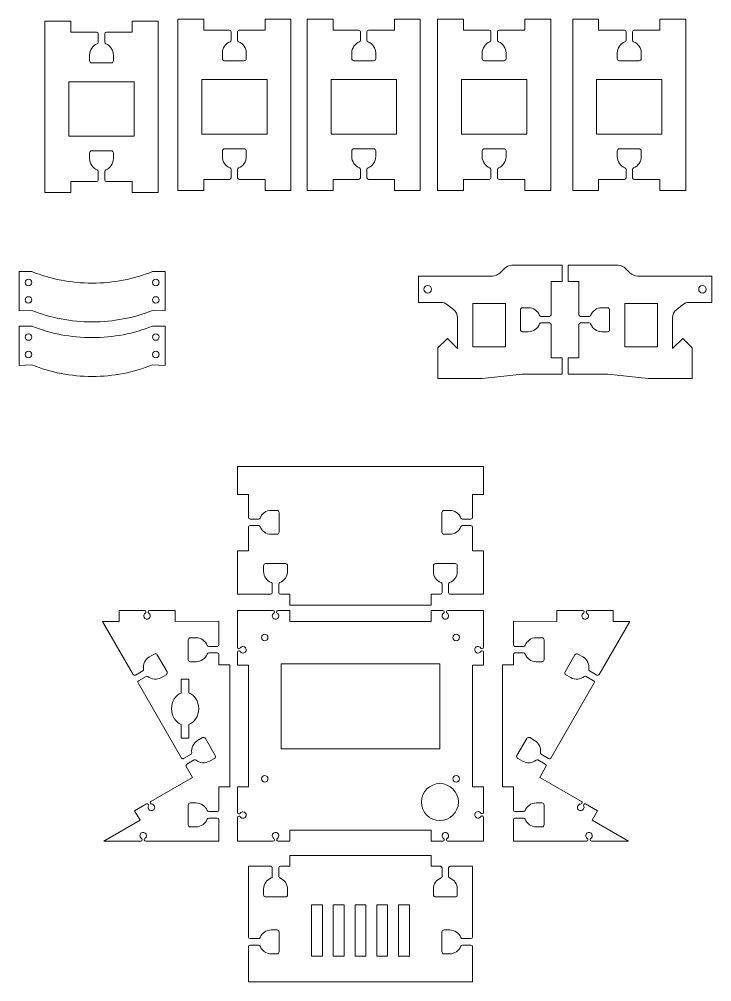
# Model space of a CAD drawing. Header units: inches. Extents: x 141 to 459, y -521 to -79.
import ezdxf

# ---------------------------------------------------------------- set-up
doc = ezdxf.new("R2010")
doc.units = ezdxf.units.IN
doc.header["$MEASUREMENT"] = 0
doc.layers.add('Layer 1', color=7, linetype='Continuous')

# ---------------------------------------------------------------- blocks, each defined once
blk = doc.blocks.new('block 4')
at = {"layer": 'Layer 1', "color": 177, "lineweight": 9, "true_color": 0x2e3092}
blk.add_lwpolyline([(334.24, -375.12), (261.24, -375.12), (261.24, -414.12), (334.24, -414.12), (334.24, -375.12)], dxfattribs=at)
at = {"layer": 'Layer 1', "color": 240, "lineweight": 9, "true_color": 0xed1c24}
for points in [[(354.24, -442.04), (354.24, -431.61)], [(330.24, -451.61), (265.24, -451.61)]]:
    blk.add_lwpolyline(points, dxfattribs=at)
for points, knots in [([(241.24, -456.61), (241.24, -456.61), (241.24, -445.73), (241.24, -445.73), (241.24, -445.36), (241.54, -445.07), (241.9, -445.08), (241.9, -445.08), (241.94, -445.08), (241.94, -445.08), (242.16, -445.09), (242.36, -445.22), (242.48, -445.41), (242.81, -445.92), (243.45, -446.22), (244.13, -446.04), (244.66, -445.91), (245.07, -445.48), (245.2, -444.95), (245.43, -443.97), (244.69, -443.09), (243.74, -443.09), (243.21, -443.09), (242.75, -443.36), (242.48, -443.77), (242.36, -443.96), (242.16, -444.09), (241.93, -444.09), (241.93, -444.09), (241.88, -444.09), (241.88, -444.09), (241.53, -444.09), (241.24, -443.8), (241.24, -443.45), (241.24, -443.45), (241.24, -431.61), (241.24, -431.61), (241.24, -431.61), (246.24, -431.61), (246.24, -431.61), (246.24, -431.61), (246.24, -375.66), (246.24, -375.66), (246.24, -375.66), (241.24, -375.66), (241.24, -375.66), (241.24, -375.66), (241.24, -369.78), (241.24, -369.78), (241.24, -369.42), (241.54, -369.12), (241.9, -369.13), (241.9, -369.13), (241.94, -369.13), (241.94, -369.13), (242.16, -369.14), (242.36, -369.27), (242.48, -369.46), (242.81, -369.97), (243.45, -370.27), (244.13, -370.09), (244.66, -369.96), (245.07, -369.53), (245.2, -369.01), (245.43, -368.02), (244.69, -367.14), (243.74, -367.14), (243.21, -367.14), (242.75, -367.41), (242.48, -367.82), (242.36, -368.02), (242.16, -368.15), (241.93, -368.15), (241.93, -368.15), (241.88, -368.15), (241.88, -368.15), (241.53, -368.14), (241.24, -367.86), (241.24, -367.5), (241.24, -367.5), (241.24, -350.61), (241.24, -350.61), (241.24, -350.61), (257.61, -350.61), (257.61, -350.61), (257.97, -350.61), (258.26, -350.91), (258.25, -351.27), (258.25, -351.27), (258.25, -351.3), (258.25, -351.3), (258.24, -351.53), (258.11, -351.72), (257.92, -351.85), (257.41, -352.18), (257.12, -352.82), (257.29, -353.5), (257.42, -354.02), (257.85, -354.44), (258.38, -354.56), (259.36, -354.8), (260.24, -354.05), (260.24, -353.11), (260.24, -352.58), (259.97, -352.12), (259.56, -351.85), (259.37, -351.72), (259.24, -351.52), (259.24, -351.29), (259.24, -351.29), (259.24, -351.25), (259.24, -351.25), (259.24, -350.89), (259.53, -350.61), (259.88, -350.61), (259.88, -350.61), (265.24, -350.61), (265.24, -350.61), (265.24, -350.61), (265.24, -355.61), (265.24, -355.61), (265.24, -355.61), (330.24, -355.61), (330.24, -355.61), (330.24, -355.61), (330.24, -350.61), (330.24, -350.61), (330.24, -350.61), (335.61, -350.61), (335.61, -350.61), (335.97, -350.61), (336.26, -350.91), (336.25, -351.27), (336.25, -351.27), (336.25, -351.3), (336.25, -351.3), (336.24, -351.53), (336.11, -351.72), (335.92, -351.85), (335.41, -352.18), (335.12, -352.82), (335.29, -353.5), (335.42, -354.02), (335.85, -354.44), (336.38, -354.56), (337.36, -354.8), (338.24, -354.05), (338.24, -353.11), (338.24, -352.58), (337.97, -352.12), (337.56, -351.85), (337.37, -351.72), (337.24, -351.52), (337.24, -351.29), (337.24, -351.29), (337.24, -351.25), (337.24, -351.25), (337.24, -350.89), (337.53, -350.61), (337.88, -350.61), (337.88, -350.61), (354.24, -350.61), (354.24, -350.61), (354.24, -350.61), (354.24, -367.51), (354.24, -367.51), (354.24, -367.87), (353.94, -368.16), (353.58, -368.15), (353.58, -368.15), (353.54, -368.15), (353.54, -368.15), (353.32, -368.15), (353.12, -368.02), (353, -367.83), (352.67, -367.32), (352.03, -367.02), (351.35, -367.19), (350.82, -367.33), (350.41, -367.76), (350.28, -368.28), (350.05, -369.27), (350.79, -370.14), (351.74, -370.14), (352.27, -370.14), (352.73, -369.87), (353, -369.47), (353.12, -369.27), (353.32, -369.14), (353.55, -369.14), (353.55, -369.14), (353.6, -369.14), (353.6, -369.14), (353.95, -369.14), (354.24, -369.43), (354.24, -369.79), (354.24, -369.79), (354.24, -375.66), (354.24, -375.66), (354.24, -375.66), (349.24, -375.66), (349.24, -375.66), (349.24, -375.66), (349.24, -431.61), (349.24, -431.61), (349.24, -431.61), (354.24, -431.61), (354.24, -431.61)], [0, 0, 0, 0, 1, 1, 1, 2, 2, 2, 3, 3, 3, 4, 4, 4, 5, 5, 5, 6, 6, 6, 7, 7, 7, 8, 8, 8, 9, 9, 9, 10, 10, 10, 11, 11, 11, 12, 12, 12, 13, 13, 13, 14, 14, 14, 15, 15, 15, 16, 16, 16, 17, 17, 17, 18, 18, 18, 19, 19, 19, 20, 20, 20, 21, 21, 21, 22, 22, 22, 23, 23, 23, 24, 24, 24, 25, 25, 25, 26, 26, 26, 27, 27, 27, 28, 28, 28, 29, 29, 29, 30, 30, 30, 31, 31, 31, 32, 32, 32, 33, 33, 33, 34, 34, 34, 35, 35, 35, 36, 36, 36, 37, 37, 37, 38, 38, 38, 39, 39, 39, 40, 40, 40, 41, 41, 41, 42, 42, 42, 43, 43, 43, 44, 44, 44, 45, 45, 45, 46, 46, 46, 47, 47, 47, 48, 48, 48, 49, 49, 49, 50, 50, 50, 51, 51, 51, 52, 52, 52, 53, 53, 53, 54, 54, 54, 55, 55, 55, 56, 56, 56, 57, 57, 57, 58, 58, 58, 59, 59, 59, 60, 60, 60, 61, 61, 61, 62, 62, 62, 63, 63, 63, 64, 64, 64, 65, 65, 65, 66, 66, 66, 67, 67, 67, 68, 68, 68, 69, 69, 69, 69]), ([(330.24, -451.61), (330.24, -451.61), (330.24, -456.61), (330.24, -456.61), (330.24, -456.61), (335.6, -456.61), (335.6, -456.61), (335.95, -456.61), (336.24, -456.32), (336.24, -455.96), (336.24, -455.96), (336.24, -455.92), (336.24, -455.92), (336.24, -455.69), (336.11, -455.49), (335.92, -455.36), (335.51, -455.09), (335.24, -454.63), (335.24, -454.11), (335.24, -453.16), (336.12, -452.42), (337.1, -452.65), (337.63, -452.77), (338.06, -453.19), (338.19, -453.71), (338.36, -454.4), (338.07, -455.03), (337.55, -455.37), (337.37, -455.49), (337.23, -455.68), (337.23, -455.91), (337.23, -455.91), (337.23, -455.94), (337.23, -455.94), (337.22, -456.31), (337.51, -456.61), (337.87, -456.61), (337.87, -456.61), (344.23, -456.61), (344.23, -456.61), (344.23, -456.61), (354.24, -456.61), (354.24, -456.61), (354.24, -456.61), (354.24, -445.65), (354.24, -445.65), (354.24, -445.3), (353.95, -445.01), (353.6, -445.01), (353.6, -445.01), (353.55, -445.01), (353.55, -445.01), (353.32, -445.01), (353.12, -445.14), (353, -445.33), (352.73, -445.74), (352.27, -446.01), (351.74, -446.01), (350.79, -446.01), (350.05, -445.13), (350.28, -444.15), (350.41, -443.62), (350.82, -443.19), (351.35, -443.06), (352.03, -442.88), (352.67, -443.18), (353, -443.69), (353.12, -443.88), (353.32, -444.01), (353.54, -444.02), (353.54, -444.02), (353.58, -444.02), (353.58, -444.02), (353.94, -444.03), (354.24, -443.74), (354.24, -443.37), (354.24, -443.37), (354.24, -442.04), (354.24, -442.04)], [0, 0, 0, 0, 1, 1, 1, 2, 2, 2, 3, 3, 3, 4, 4, 4, 5, 5, 5, 6, 6, 6, 7, 7, 7, 8, 8, 8, 9, 9, 9, 10, 10, 10, 11, 11, 11, 12, 12, 12, 13, 13, 13, 14, 14, 14, 15, 15, 15, 16, 16, 16, 17, 17, 17, 18, 18, 18, 19, 19, 19, 20, 20, 20, 21, 21, 21, 22, 22, 22, 23, 23, 23, 24, 24, 24, 25, 25, 25, 26, 26, 26, 26]), ([(265.24, -451.61), (265.24, -451.61), (265.24, -456.61), (265.24, -456.61), (265.24, -456.61), (259.87, -456.61), (259.87, -456.61), (259.51, -456.61), (259.22, -456.31), (259.23, -455.94), (259.23, -455.94), (259.23, -455.91), (259.23, -455.91), (259.24, -455.68), (259.37, -455.49), (259.56, -455.37), (260.07, -455.03), (260.36, -454.4), (260.19, -453.71), (260.06, -453.19), (259.63, -452.77), (259.1, -452.65), (258.12, -452.42), (257.24, -453.16), (257.24, -454.11), (257.24, -454.63), (257.51, -455.09), (257.92, -455.36), (258.11, -455.49), (258.24, -455.69), (258.24, -455.92), (258.24, -455.92), (258.24, -455.96), (258.24, -455.96), (258.24, -456.32), (257.95, -456.61), (257.6, -456.61), (257.6, -456.61), (241.24, -456.61), (241.24, -456.61)], [0, 0, 0, 0, 1, 1, 1, 2, 2, 2, 3, 3, 3, 4, 4, 4, 5, 5, 5, 6, 6, 6, 7, 7, 7, 8, 8, 8, 9, 9, 9, 10, 10, 10, 11, 11, 11, 12, 12, 12, 13, 13, 13, 13])]:
    blk.add_open_spline(points, degree=3, knots=knots, dxfattribs=at)
at = {"layer": 'Layer 1', "color": 177, "lineweight": 9, "true_color": 0x2e3092}
for points in [[(255.24, -362.98), (255.24, -363.81), (254.57, -364.48), (253.74, -364.48), (252.91, -364.48), (252.24, -363.81), (252.24, -362.98), (252.24, -362.15), (252.91, -361.48), (253.74, -361.48), (254.57, -361.48), (255.24, -362.15), (255.24, -362.98)], [(343.24, -362.98), (343.24, -363.81), (342.57, -364.48), (341.74, -364.48), (340.91, -364.48), (340.24, -363.81), (340.24, -362.98), (340.24, -362.15), (340.91, -361.48), (341.74, -361.48), (342.57, -361.48), (343.24, -362.15), (343.24, -362.98)], [(255.24, -427.98), (255.24, -428.81), (254.57, -429.48), (253.74, -429.48), (252.91, -429.48), (252.24, -428.81), (252.24, -427.98), (252.24, -427.15), (252.91, -426.48), (253.74, -426.48), (254.57, -426.48), (255.24, -427.15), (255.24, -427.98)], [(343.24, -427.98), (343.24, -428.81), (342.57, -429.48), (341.74, -429.48), (340.91, -429.48), (340.24, -428.81), (340.24, -427.98), (340.24, -427.15), (340.91, -426.48), (341.74, -426.48), (342.57, -426.48), (343.24, -427.15), (343.24, -427.98)], [(342.74, -438.62), (342.74, -443.32), (338.93, -447.12), (334.24, -447.12), (329.55, -447.12), (325.74, -443.32), (325.74, -438.62), (325.74, -433.93), (329.55, -430.12), (334.24, -430.12), (338.93, -430.12), (342.74, -433.93), (342.74, -438.62)]]:
    blk.add_open_spline(points, degree=3, knots=[0, 0, 0, 0, 1, 1, 1, 2, 2, 2, 3, 3, 3, 4, 4, 4, 4], dxfattribs=at)
blk = doc.blocks.new('block 5')
at = {"layer": 'Layer 1', "color": 240, "lineweight": 9, "true_color": 0xed1c24}
for points in [[(354.24, -284.48), (241.24, -284.48)], [(265.24, -343.11), (265.24, -348.11), (330.24, -348.11), (330.24, -343.11)]]:
    blk.add_lwpolyline(points, dxfattribs=at)
for points, knots in [([(265.24, -343.11), (265.24, -343.11), (260.99, -343.11), (260.99, -343.11), (260.58, -343.11), (260.24, -342.77), (260.24, -342.36), (260.24, -342.36), (260.24, -338.43), (260.24, -338.43), (260.24, -338.12), (260.43, -337.85), (260.72, -337.74), (262.77, -336.94), (264.24, -334.94), (264.24, -332.61), (264.24, -332.61), (264.24, -330.01), (264.24, -330.01), (264.24, -329.45), (263.79, -329.01), (263.24, -329.01), (263.24, -329.01), (254.24, -329.01), (254.24, -329.01), (253.69, -329.01), (253.24, -329.45), (253.24, -330.01), (253.24, -330.01), (253.24, -332.61), (253.24, -332.61), (253.24, -334.94), (254.71, -336.94), (256.76, -337.74), (257.05, -337.85), (257.24, -338.12), (257.24, -338.43), (257.24, -338.43), (257.24, -342.36), (257.24, -342.36), (257.24, -342.77), (256.9, -343.11), (256.49, -343.11), (256.49, -343.11), (241.24, -343.03), (241.24, -343.03), (241.24, -343.03), (241.24, -323.11), (241.24, -323.11), (241.24, -323.11), (246.24, -323.11), (246.24, -323.11), (246.24, -323.11), (246.24, -316.58), (246.24, -316.58), (246.24, -316.58), (246.24, -312.33), (246.24, -312.33), (246.24, -311.92), (246.58, -311.58), (246.99, -311.58), (246.99, -311.58), (250.91, -311.58), (250.91, -311.58), (251.22, -311.58), (251.5, -311.77), (251.61, -312.06), (252.41, -314.11), (254.41, -315.58), (256.74, -315.58), (256.74, -315.58), (259.34, -315.58), (259.34, -315.58), (259.89, -315.58), (260.34, -315.13), (260.34, -314.58), (260.34, -314.58), (260.34, -305.58), (260.34, -305.58), (260.34, -305.03), (259.89, -304.58), (259.34, -304.58), (259.34, -304.58), (256.74, -304.58), (256.74, -304.58), (254.41, -304.58), (252.41, -306.05), (251.61, -308.11), (251.5, -308.39), (251.22, -308.58), (250.91, -308.58), (250.91, -308.58), (246.99, -308.58), (246.99, -308.58), (246.58, -308.58), (246.24, -308.25), (246.24, -307.83), (246.24, -307.83), (246.24, -303.58), (246.24, -303.58), (246.24, -303.58), (246.24, -297.24), (246.24, -297.24), (246.24, -297.24), (241.24, -297.24), (241.24, -297.24), (241.24, -297.24), (241.24, -284.48), (241.24, -284.48)], [0, 0, 0, 0, 1, 1, 1, 2, 2, 2, 3, 3, 3, 4, 4, 4, 5, 5, 5, 6, 6, 6, 7, 7, 7, 8, 8, 8, 9, 9, 9, 10, 10, 10, 11, 11, 11, 12, 12, 12, 13, 13, 13, 14, 14, 14, 15, 15, 15, 16, 16, 16, 17, 17, 17, 18, 18, 18, 19, 19, 19, 20, 20, 20, 21, 21, 21, 22, 22, 22, 23, 23, 23, 24, 24, 24, 25, 25, 25, 26, 26, 26, 27, 27, 27, 28, 28, 28, 29, 29, 29, 30, 30, 30, 31, 31, 31, 32, 32, 32, 33, 33, 33, 34, 34, 34, 35, 35, 35, 36, 36, 36, 36]), ([(354.24, -284.48), (354.24, -284.48), (354.24, -297.24), (354.24, -297.24), (354.24, -297.24), (349.24, -297.24), (349.24, -297.24), (349.24, -297.24), (349.24, -303.58), (349.24, -303.58), (349.24, -303.58), (349.24, -307.83), (349.24, -307.83), (349.24, -308.25), (348.9, -308.58), (348.49, -308.58), (348.49, -308.58), (344.57, -308.58), (344.57, -308.58), (344.26, -308.58), (343.98, -308.39), (343.87, -308.11), (343.07, -306.05), (341.07, -304.58), (338.74, -304.58), (338.74, -304.58), (336.14, -304.58), (336.14, -304.58), (335.59, -304.58), (335.14, -305.03), (335.14, -305.58), (335.14, -305.58), (335.14, -314.58), (335.14, -314.58), (335.14, -315.13), (335.59, -315.58), (336.14, -315.58), (336.14, -315.58), (338.74, -315.58), (338.74, -315.58), (341.07, -315.58), (343.07, -314.11), (343.87, -312.06), (343.98, -311.77), (344.26, -311.58), (344.57, -311.58), (344.57, -311.58), (348.49, -311.58), (348.49, -311.58), (348.9, -311.58), (349.24, -311.92), (349.24, -312.33), (349.24, -312.33), (349.24, -316.58), (349.24, -316.58), (349.24, -316.58), (349.24, -323.11), (349.24, -323.11), (349.24, -323.11), (354.24, -323.11), (354.24, -323.11)], [0, 0, 0, 0, 1, 1, 1, 2, 2, 2, 3, 3, 3, 4, 4, 4, 5, 5, 5, 6, 6, 6, 7, 7, 7, 8, 8, 8, 9, 9, 9, 10, 10, 10, 11, 11, 11, 12, 12, 12, 13, 13, 13, 14, 14, 14, 15, 15, 15, 16, 16, 16, 17, 17, 17, 18, 18, 18, 19, 19, 19, 20, 20, 20, 20]), ([(354.24, -323.11), (354.24, -323.11), (354.24, -343.03), (354.24, -343.03), (354.24, -343.03), (343.24, -343.11), (343.24, -343.11), (343.24, -343.11), (338.99, -343.11), (338.99, -343.11), (338.58, -343.11), (338.24, -342.77), (338.24, -342.36), (338.24, -342.36), (338.24, -338.43), (338.24, -338.43), (338.24, -338.12), (338.43, -337.85), (338.72, -337.74), (340.77, -336.94), (342.24, -334.94), (342.24, -332.61), (342.24, -332.61), (342.24, -330.01), (342.24, -330.01), (342.24, -329.45), (341.79, -329.01), (341.24, -329.01), (341.24, -329.01), (332.24, -329.01), (332.24, -329.01), (331.69, -329.01), (331.24, -329.45), (331.24, -330.01), (331.24, -330.01), (331.24, -332.61), (331.24, -332.61), (331.24, -334.94), (332.71, -336.94), (334.76, -337.74), (335.05, -337.85), (335.24, -338.12), (335.24, -338.43), (335.24, -338.43), (335.24, -342.36), (335.24, -342.36), (335.24, -342.77), (334.9, -343.11), (334.49, -343.11), (334.49, -343.11), (330.24, -343.11), (330.24, -343.11)], [0, 0, 0, 0, 1, 1, 1, 2, 2, 2, 3, 3, 3, 4, 4, 4, 5, 5, 5, 6, 6, 6, 7, 7, 7, 8, 8, 8, 9, 9, 9, 10, 10, 10, 11, 11, 11, 12, 12, 12, 13, 13, 13, 14, 14, 14, 15, 15, 15, 16, 16, 16, 17, 17, 17, 17])]:
    blk.add_open_spline(points, degree=3, knots=knots, dxfattribs=at)
blk = doc.blocks.new('block 6')
at = {"layer": 'Layer 1', "color": 240, "lineweight": 9, "true_color": 0xed1c24}
for points in [[(330.24, -468.14), (330.24, -463.14), (265.24, -463.14), (265.24, -468.14)], [(252.24, -468.14), (246.24, -468.14)], [(246.24, -496.38), (246.24, -468.22)], [(349.24, -468.14), (343.24, -468.14)], [(349.24, -468.22), (349.24, -496.39)], [(246.24, -521.2), (246.24, -509.39)], [(349.24, -509.38), (349.24, -521.2)], [(349.24, -521.2), (246.24, -521.2)]]:
    blk.add_lwpolyline(points, dxfattribs=at)
at = {"layer": 'Layer 1', "color": 177, "lineweight": 9, "true_color": 0x2e3092}
for points in [[(280.24, -509.39), (275.24, -509.39), (275.24, -485.85), (280.24, -485.85), (280.24, -509.39)], [(290.24, -509.39), (285.24, -509.39), (285.24, -485.85), (290.24, -485.85), (290.24, -509.39)], [(300.24, -509.39), (295.24, -509.39), (295.24, -485.85), (300.24, -485.85), (300.24, -509.39)], [(310.24, -509.39), (305.24, -509.39), (305.24, -485.85), (310.24, -485.85), (310.24, -509.39)], [(320.24, -509.39), (315.24, -509.39), (315.24, -485.85), (320.24, -485.85), (320.24, -509.39)]]:
    blk.add_lwpolyline(points, dxfattribs=at)
at = {"layer": 'Layer 1', "color": 240, "lineweight": 9, "true_color": 0xed1c24}
for points in [[(265.24, -468.14), (265.24, -468.14), (260.99, -468.14), (260.99, -468.14), (260.57, -468.14), (260.24, -468.48), (260.24, -468.89), (260.24, -468.89), (260.24, -472.82), (260.24, -472.82), (260.24, -473.12), (260.43, -473.4), (260.72, -473.51), (262.77, -474.31), (264.24, -476.31), (264.24, -478.64), (264.24, -478.64), (264.24, -481.24), (264.24, -481.24), (264.24, -481.79), (263.79, -482.24), (263.24, -482.24), (263.24, -482.24), (254.24, -482.24), (254.24, -482.24), (253.69, -482.24), (253.24, -481.79), (253.24, -481.24), (253.24, -481.24), (253.24, -478.64), (253.24, -478.64), (253.24, -476.31), (254.71, -474.31), (256.76, -473.51), (257.05, -473.4), (257.24, -473.12), (257.24, -472.82), (257.24, -472.82), (257.24, -468.89), (257.24, -468.89), (257.24, -468.48), (256.9, -468.14), (256.49, -468.14), (256.49, -468.14), (252.24, -468.14), (252.24, -468.14)], [(343.24, -468.14), (343.24, -468.14), (338.99, -468.14), (338.99, -468.14), (338.57, -468.14), (338.24, -468.48), (338.24, -468.89), (338.24, -468.89), (338.24, -472.82), (338.24, -472.82), (338.24, -473.12), (338.43, -473.4), (338.72, -473.51), (340.77, -474.31), (342.24, -476.31), (342.24, -478.64), (342.24, -478.64), (342.24, -481.24), (342.24, -481.24), (342.24, -481.79), (341.79, -482.24), (341.24, -482.24), (341.24, -482.24), (332.24, -482.24), (332.24, -482.24), (331.69, -482.24), (331.24, -481.79), (331.24, -481.24), (331.24, -481.24), (331.24, -478.64), (331.24, -478.64), (331.24, -476.31), (332.71, -474.31), (334.76, -473.51), (335.05, -473.4), (335.24, -473.12), (335.24, -472.82), (335.24, -472.82), (335.24, -468.89), (335.24, -468.89), (335.24, -468.48), (334.9, -468.14), (334.49, -468.14), (334.49, -468.14), (330.24, -468.14), (330.24, -468.14)], [(246.24, -496.39), (246.24, -496.39), (246.24, -500.63), (246.24, -500.63), (246.24, -501.05), (246.58, -501.38), (246.99, -501.38), (246.99, -501.38), (250.91, -501.38), (250.91, -501.38), (251.22, -501.38), (251.5, -501.2), (251.61, -500.91), (252.41, -498.85), (254.41, -497.38), (256.74, -497.38), (256.74, -497.38), (259.34, -497.38), (259.34, -497.38), (259.89, -497.38), (260.34, -497.83), (260.34, -498.38), (260.34, -498.38), (260.34, -507.38), (260.34, -507.38), (260.34, -507.94), (259.89, -508.38), (259.34, -508.38), (259.34, -508.38), (256.74, -508.38), (256.74, -508.38), (254.41, -508.38), (252.41, -506.92), (251.61, -504.86), (251.5, -504.57), (251.22, -504.39), (250.91, -504.39), (250.91, -504.39), (246.99, -504.39), (246.99, -504.39), (246.58, -504.39), (246.24, -504.72), (246.24, -505.14), (246.24, -505.14), (246.24, -509.38), (246.24, -509.38)], [(349.24, -509.38), (349.24, -509.38), (349.24, -505.14), (349.24, -505.14), (349.24, -504.72), (348.9, -504.39), (348.49, -504.39), (348.49, -504.39), (344.56, -504.39), (344.56, -504.39), (344.26, -504.39), (343.98, -504.57), (343.87, -504.86), (343.07, -506.92), (341.07, -508.38), (338.74, -508.38), (338.74, -508.38), (336.14, -508.38), (336.14, -508.38), (335.59, -508.38), (335.14, -507.94), (335.14, -507.38), (335.14, -507.38), (335.14, -498.38), (335.14, -498.38), (335.14, -497.83), (335.59, -497.38), (336.14, -497.38), (336.14, -497.38), (338.74, -497.38), (338.74, -497.38), (341.07, -497.38), (343.07, -498.85), (343.87, -500.91), (343.98, -501.2), (344.26, -501.38), (344.57, -501.38), (344.57, -501.38), (348.49, -501.38), (348.49, -501.38), (348.9, -501.38), (349.24, -501.05), (349.24, -500.63), (349.24, -500.63), (349.24, -496.39), (349.24, -496.39)]]:
    blk.add_open_spline(points, degree=3, knots=[0, 0, 0, 0, 1, 1, 1, 2, 2, 2, 3, 3, 3, 4, 4, 4, 5, 5, 5, 6, 6, 6, 7, 7, 7, 8, 8, 8, 9, 9, 9, 10, 10, 10, 11, 11, 11, 12, 12, 12, 13, 13, 13, 14, 14, 14, 15, 15, 15, 15], dxfattribs=at)
blk = doc.blocks.new('block 7')
at = {"layer": 'Layer 1', "color": 177, "lineweight": 9, "true_color": 0x2e3092}
for points in [[(215.43, -388.51), (215.43, -382.21), (218.93, -382.21), (218.93, -388.49)], [(218.93, -402.91), (218.93, -409.21), (215.43, -409.21), (215.43, -402.91)]]:
    blk.add_lwpolyline(points, dxfattribs=at)
at = {"layer": 'Layer 1', "color": 240, "lineweight": 9, "true_color": 0xed1c24}
blk.add_lwpolyline([(195.45, -456.56), (179.85, -456.56)], dxfattribs=at)
for points, knots in [([(202.14, -350.61), (202.14, -350.61), (200.81, -350.61), (200.81, -350.61), (200.44, -350.61), (200.15, -350.91), (200.16, -351.27), (200.16, -351.27), (200.16, -351.31), (200.16, -351.31), (200.17, -351.54), (200.3, -351.73), (200.49, -351.85), (201, -352.19), (201.3, -352.82), (201.12, -353.51), (200.99, -354.03), (200.56, -354.45), (200.04, -354.57), (199.05, -354.8), (198.17, -354.06), (198.17, -353.11), (198.17, -352.59), (198.44, -352.13), (198.85, -351.86), (199.04, -351.73), (199.17, -351.53), (199.17, -351.3), (199.17, -351.3), (199.17, -351.26), (199.17, -351.26), (199.17, -350.9), (198.88, -350.61), (198.53, -350.61), (198.53, -350.61), (186.81, -350.61), (186.81, -350.61), (186.81, -350.61), (186.81, -355.61), (186.81, -355.61), (186.81, -355.61), (179.22, -355.61), (179.22, -355.61)], [0, 0, 0, 0, 1, 1, 1, 2, 2, 2, 3, 3, 3, 4, 4, 4, 5, 5, 5, 6, 6, 6, 7, 7, 7, 8, 8, 8, 9, 9, 9, 10, 10, 10, 11, 11, 11, 12, 12, 12, 13, 13, 13, 14, 14, 14, 14]), ([(200.91, -350.61), (200.91, -350.61), (212.68, -350.61), (212.68, -350.61), (212.68, -350.61), (212.68, -355.61), (212.68, -355.61), (212.68, -355.61), (232.68, -355.57), (232.68, -355.57), (232.68, -355.57), (232.68, -366.36), (232.68, -366.36), (232.68, -366.78), (232.35, -367.11), (231.93, -367.11), (231.93, -367.11), (228.01, -367.11), (228.01, -367.11), (227.7, -367.11), (227.42, -366.92), (227.31, -366.64), (226.51, -364.58), (224.51, -363.11), (222.18, -363.11), (222.18, -363.11), (219.58, -363.11), (219.58, -363.11), (219.03, -363.11), (218.58, -363.56), (218.58, -364.11), (218.58, -364.11), (218.58, -373.11), (218.58, -373.11), (218.58, -373.67), (219.03, -374.11), (219.58, -374.11), (219.58, -374.11), (222.18, -374.11), (222.18, -374.11), (224.51, -374.11), (226.51, -372.65), (227.31, -370.59), (227.42, -370.3), (227.7, -370.11), (228.01, -370.11), (228.01, -370.11), (231.93, -370.11), (231.93, -370.11), (232.35, -370.11), (232.68, -370.45), (232.68, -370.86), (232.68, -370.86), (232.68, -375.61), (232.68, -375.61), (232.68, -375.61), (237.68, -375.61), (237.68, -375.61), (237.68, -375.61), (237.68, -431.57), (237.68, -431.57), (237.68, -431.57), (232.68, -431.57), (232.68, -431.57), (232.68, -431.57), (232.68, -438.01), (232.68, -438.01)], [0, 0, 0, 0, 1, 1, 1, 2, 2, 2, 3, 3, 3, 4, 4, 4, 5, 5, 5, 6, 6, 6, 7, 7, 7, 8, 8, 8, 9, 9, 9, 10, 10, 10, 11, 11, 11, 12, 12, 12, 13, 13, 13, 14, 14, 14, 15, 15, 15, 16, 16, 16, 17, 17, 17, 18, 18, 18, 19, 19, 19, 20, 20, 20, 21, 21, 21, 22, 22, 22, 22]), ([(179.79, -456.6), (179.79, -456.6), (196.45, -446.98), (196.45, -446.98), (196.45, -446.98), (193.95, -442.65), (193.95, -442.65), (193.95, -442.65), (199.46, -439.47), (199.46, -439.47), (199.77, -439.29), (200.17, -439.4), (200.34, -439.7), (200.34, -439.7), (200.37, -439.74), (200.37, -439.74), (200.48, -439.94), (200.47, -440.18), (200.37, -440.39), (200.15, -440.82), (200.14, -441.36), (200.41, -441.81), (200.88, -442.63), (202.01, -442.84), (202.75, -442.14), (203.14, -441.77), (203.3, -441.2), (203.16, -440.68), (202.97, -440), (202.39, -439.6), (201.78, -439.56), (201.56, -439.55), (201.35, -439.45), (201.23, -439.26), (201.23, -439.26), (201.21, -439.23), (201.21, -439.23), (201.02, -438.92), (201.12, -438.51), (201.44, -438.33), (201.44, -438.33), (220.59, -427.27), (220.59, -427.27), (220.59, -427.27), (217.71, -422.28), (217.71, -422.28), (217.5, -421.92), (217.63, -421.46), (217.99, -421.25), (217.99, -421.25), (221.39, -419.29), (221.39, -419.29), (221.65, -419.14), (221.99, -419.16), (222.23, -419.36), (223.94, -420.74), (226.41, -421.01), (228.43, -419.84), (228.43, -419.84), (230.68, -418.54), (230.68, -418.54), (231.16, -418.27), (231.32, -417.66), (231.05, -417.18), (231.05, -417.18), (226.55, -409.38), (226.55, -409.38), (226.27, -408.9), (225.66, -408.74), (225.18, -409.02), (225.18, -409.02), (222.93, -410.32), (222.93, -410.32), (220.91, -411.48), (219.91, -413.75), (220.25, -415.93), (220.3, -416.24), (220.15, -416.54), (219.88, -416.69), (219.88, -416.69), (216.49, -418.66), (216.49, -418.66), (216.13, -418.86), (215.67, -418.74), (215.46, -418.38), (215.46, -418.38), (195.53, -383.86), (195.53, -383.86), (195.32, -383.5), (195.45, -383.04), (195.81, -382.84), (195.81, -382.84), (199.21, -380.88), (199.21, -380.88), (199.47, -380.72), (199.81, -380.75), (200.05, -380.94), (201.76, -382.32), (204.23, -382.59), (206.25, -381.43), (206.25, -381.43), (208.5, -380.13), (208.5, -380.13), (208.98, -379.85), (209.14, -379.24), (208.87, -378.76), (208.87, -378.76), (204.37, -370.97), (204.37, -370.97), (204.09, -370.49), (203.48, -370.32), (203, -370.6), (203, -370.6), (200.75, -371.9), (200.75, -371.9), (198.73, -373.06), (197.73, -375.34), (198.07, -377.52), (198.12, -377.82), (197.97, -378.12), (197.7, -378.28), (197.7, -378.28), (194.31, -380.24), (194.31, -380.24), (193.95, -380.45), (193.49, -380.32), (193.28, -379.96), (193.28, -379.96), (191.16, -376.28), (191.16, -376.28), (191.16, -376.28), (179.22, -355.61), (179.22, -355.61)], [0, 0, 0, 0, 1, 1, 1, 2, 2, 2, 3, 3, 3, 4, 4, 4, 5, 5, 5, 6, 6, 6, 7, 7, 7, 8, 8, 8, 9, 9, 9, 10, 10, 10, 11, 11, 11, 12, 12, 12, 13, 13, 13, 14, 14, 14, 15, 15, 15, 16, 16, 16, 17, 17, 17, 18, 18, 18, 19, 19, 19, 20, 20, 20, 21, 21, 21, 22, 22, 22, 23, 23, 23, 24, 24, 24, 25, 25, 25, 26, 26, 26, 27, 27, 27, 28, 28, 28, 29, 29, 29, 30, 30, 30, 31, 31, 31, 32, 32, 32, 33, 33, 33, 34, 34, 34, 35, 35, 35, 36, 36, 36, 37, 37, 37, 38, 38, 38, 39, 39, 39, 40, 40, 40, 41, 41, 41, 42, 42, 42, 43, 43, 43, 44, 44, 44, 44]), ([(200.43, -456.56), (200.43, -456.56), (232.68, -456.56), (232.68, -456.56), (232.68, -456.56), (232.68, -446.76), (232.68, -446.76), (232.68, -446.34), (232.35, -446.01), (231.93, -446.01), (231.93, -446.01), (228.01, -446.01), (228.01, -446.01), (227.7, -446.01), (227.42, -446.2), (227.31, -446.48), (226.51, -448.54), (224.51, -450.01), (222.18, -450.01), (222.18, -450.01), (219.58, -450.01), (219.58, -450.01), (219.03, -450.01), (218.58, -449.56), (218.58, -449.01), (218.58, -449.01), (218.58, -440.01), (218.58, -440.01), (218.58, -439.46), (219.03, -439.01), (219.58, -439.01), (219.58, -439.01), (222.18, -439.01), (222.18, -439.01), (224.51, -439.01), (226.51, -440.48), (227.31, -442.53), (227.42, -442.82), (227.7, -443.01), (228.01, -443.01), (228.01, -443.01), (231.93, -443.01), (231.93, -443.01), (232.35, -443.01), (232.68, -442.67), (232.68, -442.26), (232.68, -442.26), (232.68, -438.01), (232.68, -438.01)], [0, 0, 0, 0, 1, 1, 1, 2, 2, 2, 3, 3, 3, 4, 4, 4, 5, 5, 5, 6, 6, 6, 7, 7, 7, 8, 8, 8, 9, 9, 9, 10, 10, 10, 11, 11, 11, 12, 12, 12, 13, 13, 13, 14, 14, 14, 15, 15, 15, 16, 16, 16, 16]), ([(195.45, -456.56), (195.45, -456.56), (196.79, -456.56), (196.79, -456.56), (197.15, -456.56), (197.45, -456.27), (197.44, -455.9), (197.44, -455.9), (197.44, -455.87), (197.44, -455.87), (197.43, -455.64), (197.3, -455.45), (197.11, -455.32), (196.6, -454.99), (196.3, -454.36), (196.48, -453.67), (196.61, -453.15), (197.04, -452.73), (197.56, -452.61), (198.55, -452.38), (199.43, -453.12), (199.43, -454.06), (199.43, -454.59), (199.16, -455.05), (198.75, -455.32), (198.55, -455.45), (198.42, -455.65), (198.43, -455.88), (198.43, -455.88), (198.43, -455.92), (198.43, -455.92), (198.43, -456.28), (198.71, -456.56), (199.07, -456.56), (199.07, -456.56), (200.43, -456.56), (200.43, -456.56)], [0, 0, 0, 0, 1, 1, 1, 2, 2, 2, 3, 3, 3, 4, 4, 4, 5, 5, 5, 6, 6, 6, 7, 7, 7, 8, 8, 8, 9, 9, 9, 10, 10, 10, 11, 11, 11, 12, 12, 12, 12])]:
    blk.add_open_spline(points, degree=3, knots=knots, dxfattribs=at)
at = {"layer": 'Layer 1', "color": 177, "lineweight": 9, "true_color": 0x2e3092}
for points in [[(215.43, -402.91), (212.83, -402), (210.93, -399.12), (210.93, -395.71), (210.93, -392.3), (212.83, -389.42), (215.43, -388.51)], [(218.93, -388.51), (221.53, -389.42), (223.43, -392.3), (223.43, -395.71), (223.43, -399.12), (221.53, -402), (218.93, -402.91)]]:
    blk.add_open_spline(points, degree=3, knots=[0, 0, 0, 0, 1, 1, 1, 2, 2, 2, 2], dxfattribs=at)
blk = doc.blocks.new('block 8')
at = {"layer": 'Layer 1', "color": 240, "lineweight": 9, "true_color": 0xed1c24}
blk.add_lwpolyline([(405.22, -456.56), (420.82, -456.56)], dxfattribs=at)
for points, knots in [([(399.76, -350.61), (399.76, -350.61), (387.99, -350.61), (387.99, -350.61), (387.99, -350.61), (387.99, -355.61), (387.99, -355.61), (387.99, -355.61), (367.99, -355.57), (367.99, -355.57), (367.99, -355.57), (367.99, -366.36), (367.99, -366.36), (367.99, -366.78), (368.33, -367.11), (368.74, -367.11), (368.74, -367.11), (372.66, -367.11), (372.66, -367.11), (372.97, -367.11), (373.25, -366.92), (373.36, -366.64), (374.16, -364.58), (376.16, -363.11), (378.49, -363.11), (378.49, -363.11), (381.09, -363.11), (381.09, -363.11), (381.64, -363.11), (382.09, -363.56), (382.09, -364.11), (382.09, -364.11), (382.09, -373.11), (382.09, -373.11), (382.09, -373.67), (381.64, -374.11), (381.09, -374.11), (381.09, -374.11), (378.49, -374.11), (378.49, -374.11), (376.16, -374.11), (374.16, -372.65), (373.36, -370.59), (373.25, -370.3), (372.97, -370.11), (372.66, -370.11), (372.66, -370.11), (368.74, -370.11), (368.74, -370.11), (368.33, -370.11), (367.99, -370.45), (367.99, -370.86), (367.99, -370.86), (367.99, -375.61), (367.99, -375.61), (367.99, -375.61), (362.99, -375.61), (362.99, -375.61), (362.99, -375.61), (362.99, -431.57), (362.99, -431.57), (362.99, -431.57), (367.99, -431.57), (367.99, -431.57), (367.99, -431.57), (367.99, -438.01), (367.99, -438.01)], [0, 0, 0, 0, 1, 1, 1, 2, 2, 2, 3, 3, 3, 4, 4, 4, 5, 5, 5, 6, 6, 6, 7, 7, 7, 8, 8, 8, 9, 9, 9, 10, 10, 10, 11, 11, 11, 12, 12, 12, 13, 13, 13, 14, 14, 14, 15, 15, 15, 16, 16, 16, 17, 17, 17, 18, 18, 18, 19, 19, 19, 20, 20, 20, 21, 21, 21, 22, 22, 22, 22]), ([(398.53, -350.61), (398.53, -350.61), (399.87, -350.61), (399.87, -350.61), (400.23, -350.61), (400.52, -350.91), (400.51, -351.27), (400.51, -351.27), (400.51, -351.31), (400.51, -351.31), (400.5, -351.54), (400.37, -351.73), (400.18, -351.85), (399.67, -352.19), (399.38, -352.82), (399.55, -353.51), (399.68, -354.03), (400.11, -354.45), (400.64, -354.57), (401.62, -354.8), (402.5, -354.06), (402.5, -353.11), (402.5, -352.59), (402.23, -352.13), (401.82, -351.86), (401.63, -351.73), (401.5, -351.53), (401.5, -351.3), (401.5, -351.3), (401.5, -351.26), (401.5, -351.26), (401.5, -350.9), (401.79, -350.61), (402.14, -350.61), (402.14, -350.61), (413.86, -350.61), (413.86, -350.61), (413.86, -350.61), (413.86, -355.61), (413.86, -355.61), (413.86, -355.61), (421.45, -355.61), (421.45, -355.61)], [0, 0, 0, 0, 1, 1, 1, 2, 2, 2, 3, 3, 3, 4, 4, 4, 5, 5, 5, 6, 6, 6, 7, 7, 7, 8, 8, 8, 9, 9, 9, 10, 10, 10, 11, 11, 11, 12, 12, 12, 13, 13, 13, 14, 14, 14, 14]), ([(420.88, -456.6), (420.88, -456.6), (404.22, -446.98), (404.22, -446.98), (404.22, -446.98), (406.72, -442.65), (406.72, -442.65), (406.72, -442.65), (401.21, -439.47), (401.21, -439.47), (400.9, -439.29), (400.5, -439.4), (400.33, -439.7), (400.33, -439.7), (400.31, -439.74), (400.31, -439.74), (400.19, -439.94), (400.2, -440.18), (400.3, -440.39), (400.52, -440.82), (400.53, -441.36), (400.26, -441.81), (399.79, -442.63), (398.66, -442.84), (397.92, -442.14), (397.53, -441.77), (397.37, -441.2), (397.51, -440.68), (397.7, -440), (398.28, -439.6), (398.89, -439.56), (399.11, -439.55), (399.32, -439.45), (399.44, -439.26), (399.44, -439.26), (399.46, -439.23), (399.46, -439.23), (399.65, -438.92), (399.55, -438.51), (399.23, -438.33), (399.23, -438.33), (380.08, -427.27), (380.08, -427.27), (380.08, -427.27), (382.96, -422.28), (382.96, -422.28), (383.17, -421.92), (383.04, -421.46), (382.68, -421.25), (382.68, -421.25), (379.29, -419.29), (379.29, -419.29), (379.02, -419.14), (378.69, -419.16), (378.45, -419.36), (376.73, -420.74), (374.26, -421.01), (372.24, -419.84), (372.24, -419.84), (369.99, -418.54), (369.99, -418.54), (369.51, -418.27), (369.35, -417.66), (369.62, -417.18), (369.62, -417.18), (374.12, -409.38), (374.12, -409.38), (374.4, -408.9), (375.01, -408.74), (375.49, -409.02), (375.49, -409.02), (377.74, -410.32), (377.74, -410.32), (379.76, -411.48), (380.76, -413.75), (380.42, -415.93), (380.38, -416.24), (380.52, -416.54), (380.79, -416.69), (380.79, -416.69), (384.18, -418.66), (384.18, -418.66), (384.54, -418.86), (385, -418.74), (385.21, -418.38), (385.21, -418.38), (405.14, -383.86), (405.14, -383.86), (405.35, -383.5), (405.22, -383.04), (404.86, -382.84), (404.86, -382.84), (401.46, -380.88), (401.46, -380.88), (401.2, -380.72), (400.87, -380.75), (400.63, -380.94), (398.91, -382.32), (396.44, -382.59), (394.42, -381.43), (394.42, -381.43), (392.17, -380.13), (392.17, -380.13), (391.69, -379.85), (391.53, -379.24), (391.8, -378.76), (391.8, -378.76), (396.3, -370.97), (396.3, -370.97), (396.58, -370.49), (397.19, -370.32), (397.67, -370.6), (397.67, -370.6), (399.92, -371.9), (399.92, -371.9), (401.94, -373.06), (402.94, -375.34), (402.6, -377.52), (402.55, -377.82), (402.7, -378.12), (402.97, -378.28), (402.97, -378.28), (406.36, -380.24), (406.36, -380.24), (406.72, -380.45), (407.18, -380.32), (407.39, -379.96), (407.39, -379.96), (409.51, -376.28), (409.51, -376.28), (409.51, -376.28), (421.45, -355.61), (421.45, -355.61)], [0, 0, 0, 0, 1, 1, 1, 2, 2, 2, 3, 3, 3, 4, 4, 4, 5, 5, 5, 6, 6, 6, 7, 7, 7, 8, 8, 8, 9, 9, 9, 10, 10, 10, 11, 11, 11, 12, 12, 12, 13, 13, 13, 14, 14, 14, 15, 15, 15, 16, 16, 16, 17, 17, 17, 18, 18, 18, 19, 19, 19, 20, 20, 20, 21, 21, 21, 22, 22, 22, 23, 23, 23, 24, 24, 24, 25, 25, 25, 26, 26, 26, 27, 27, 27, 28, 28, 28, 29, 29, 29, 30, 30, 30, 31, 31, 31, 32, 32, 32, 33, 33, 33, 34, 34, 34, 35, 35, 35, 36, 36, 36, 37, 37, 37, 38, 38, 38, 39, 39, 39, 40, 40, 40, 41, 41, 41, 42, 42, 42, 43, 43, 43, 44, 44, 44, 44]), ([(400.24, -456.56), (400.24, -456.56), (367.99, -456.56), (367.99, -456.56), (367.99, -456.56), (367.99, -446.76), (367.99, -446.76), (367.99, -446.34), (368.33, -446.01), (368.74, -446.01), (368.74, -446.01), (372.66, -446.01), (372.66, -446.01), (372.97, -446.01), (373.25, -446.2), (373.36, -446.48), (374.16, -448.54), (376.16, -450.01), (378.49, -450.01), (378.49, -450.01), (381.09, -450.01), (381.09, -450.01), (381.64, -450.01), (382.09, -449.56), (382.09, -449.01), (382.09, -449.01), (382.09, -440.01), (382.09, -440.01), (382.09, -439.46), (381.64, -439.01), (381.09, -439.01), (381.09, -439.01), (378.49, -439.01), (378.49, -439.01), (376.16, -439.01), (374.16, -440.48), (373.36, -442.53), (373.25, -442.82), (372.97, -443.01), (372.66, -443.01), (372.66, -443.01), (368.74, -443.01), (368.74, -443.01), (368.33, -443.01), (367.99, -442.67), (367.99, -442.26), (367.99, -442.26), (367.99, -438.01), (367.99, -438.01)], [0, 0, 0, 0, 1, 1, 1, 2, 2, 2, 3, 3, 3, 4, 4, 4, 5, 5, 5, 6, 6, 6, 7, 7, 7, 8, 8, 8, 9, 9, 9, 10, 10, 10, 11, 11, 11, 12, 12, 12, 13, 13, 13, 14, 14, 14, 15, 15, 15, 16, 16, 16, 16]), ([(405.22, -456.56), (405.22, -456.56), (403.88, -456.56), (403.88, -456.56), (403.52, -456.56), (403.22, -456.27), (403.23, -455.9), (403.23, -455.9), (403.23, -455.87), (403.23, -455.87), (403.24, -455.64), (403.37, -455.45), (403.56, -455.32), (404.07, -454.99), (404.37, -454.36), (404.19, -453.67), (404.06, -453.15), (403.63, -452.73), (403.11, -452.61), (402.12, -452.38), (401.24, -453.12), (401.24, -454.06), (401.24, -454.59), (401.51, -455.05), (401.92, -455.32), (402.12, -455.45), (402.25, -455.65), (402.25, -455.88), (402.25, -455.88), (402.25, -455.92), (402.25, -455.92), (402.25, -456.28), (401.96, -456.56), (401.6, -456.56), (401.6, -456.56), (400.24, -456.56), (400.24, -456.56)], [0, 0, 0, 0, 1, 1, 1, 2, 2, 2, 3, 3, 3, 4, 4, 4, 5, 5, 5, 6, 6, 6, 7, 7, 7, 8, 8, 8, 9, 9, 9, 10, 10, 10, 11, 11, 11, 12, 12, 12, 12])]:
    blk.add_open_spline(points, degree=3, knots=knots, dxfattribs=at)
blk = doc.blocks.new('block 3')
at = {"layer": 'Layer 1'}
for name in ['block 5', 'block 7', 'block 4', 'block 8', 'block 6']:
    blk.add_blockref(name, (0, 0), dxfattribs=at)
blk = doc.blocks.new('block 10')
at = {"layer": 'Layer 1', "color": 240, "lineweight": 9, "true_color": 0xed1c24}
blk.add_open_spline([(207.97, -194.88), (207.97, -194.88), (207.97, -212.88), (207.97, -212.88), (207.97, -212.88), (202.13, -212.72), (202.13, -212.72), (193.57, -216.11), (184.24, -217.98), (174.47, -217.98), (164.7, -217.98), (155.37, -216.11), (146.81, -212.71), (146.81, -212.71), (140.97, -212.88), (140.97, -212.88), (140.97, -212.88), (140.97, -194.88), (140.97, -194.88), (140.97, -194.88), (146.81, -194.88), (146.81, -194.88), (155.37, -198.28), (164.7, -200.15), (174.47, -200.15), (184.24, -200.15), (193.57, -198.28), (202.13, -194.88), (202.13, -194.88), (207.97, -194.88), (207.97, -194.88)], degree=3, knots=[0, 0, 0, 0, 1, 1, 1, 2, 2, 2, 3, 3, 3, 4, 4, 4, 5, 5, 5, 6, 6, 6, 7, 7, 7, 8, 8, 8, 9, 9, 9, 10, 10, 10, 10], dxfattribs=at)
at = {"layer": 'Layer 1', "color": 177, "lineweight": 9, "true_color": 0x2e3092}
for points in [[(146.74, -199.88), (146.74, -200.71), (146.07, -201.38), (145.24, -201.38), (144.41, -201.38), (143.74, -200.71), (143.74, -199.88), (143.74, -199.06), (144.41, -198.38), (145.24, -198.38), (146.07, -198.38), (146.74, -199.06), (146.74, -199.88)], [(205.19, -199.88), (205.19, -200.71), (204.52, -201.38), (203.69, -201.38), (202.86, -201.38), (202.19, -200.71), (202.19, -199.88), (202.19, -199.06), (202.86, -198.38), (203.69, -198.38), (204.52, -198.38), (205.19, -199.06), (205.19, -199.88)], [(146.74, -207.88), (146.74, -208.71), (146.07, -209.38), (145.24, -209.38), (144.41, -209.38), (143.74, -208.71), (143.74, -207.88), (143.74, -207.06), (144.41, -206.38), (145.24, -206.38), (146.07, -206.38), (146.74, -207.06), (146.74, -207.88)], [(205.19, -207.88), (205.19, -208.71), (204.52, -209.38), (203.69, -209.38), (202.86, -209.38), (202.19, -208.71), (202.19, -207.88), (202.19, -207.06), (202.86, -206.38), (203.69, -206.38), (204.52, -206.38), (205.19, -207.06), (205.19, -207.88)]]:
    blk.add_open_spline(points, degree=3, knots=[0, 0, 0, 0, 1, 1, 1, 2, 2, 2, 3, 3, 3, 4, 4, 4, 4], dxfattribs=at)
blk = doc.blocks.new('block 11')
at = {"layer": 'Layer 1', "color": 240, "lineweight": 9, "true_color": 0xed1c24}
blk.add_open_spline([(207.97, -219.93), (207.97, -219.93), (207.97, -237.93), (207.97, -237.93), (207.97, -237.93), (202.13, -237.77), (202.13, -237.77), (193.57, -241.16), (184.24, -243.03), (174.47, -243.03), (164.7, -243.03), (155.37, -241.16), (146.81, -237.77), (146.81, -237.77), (140.97, -237.93), (140.97, -237.93), (140.97, -237.93), (140.97, -219.93), (140.97, -219.93), (140.97, -219.93), (146.81, -219.93), (146.81, -219.93), (155.37, -223.33), (164.7, -225.2), (174.47, -225.2), (184.24, -225.2), (193.57, -223.33), (202.13, -219.93), (202.13, -219.93), (207.97, -219.93), (207.97, -219.93)], degree=3, knots=[0, 0, 0, 0, 1, 1, 1, 2, 2, 2, 3, 3, 3, 4, 4, 4, 5, 5, 5, 6, 6, 6, 7, 7, 7, 8, 8, 8, 9, 9, 9, 10, 10, 10, 10], dxfattribs=at)
at = {"layer": 'Layer 1', "color": 177, "lineweight": 9, "true_color": 0x2e3092}
for points in [[(146.74, -224.93), (146.74, -225.76), (146.07, -226.43), (145.24, -226.43), (144.41, -226.43), (143.74, -225.76), (143.74, -224.93), (143.74, -224.11), (144.41, -223.43), (145.24, -223.43), (146.07, -223.43), (146.74, -224.11), (146.74, -224.93)], [(205.19, -224.93), (205.19, -225.76), (204.52, -226.43), (203.69, -226.43), (202.86, -226.43), (202.19, -225.76), (202.19, -224.93), (202.19, -224.11), (202.86, -223.43), (203.69, -223.43), (204.52, -223.43), (205.19, -224.11), (205.19, -224.93)], [(146.74, -232.93), (146.74, -233.76), (146.07, -234.43), (145.24, -234.43), (144.41, -234.43), (143.74, -233.76), (143.74, -232.93), (143.74, -232.11), (144.41, -231.43), (145.24, -231.43), (146.07, -231.43), (146.74, -232.11), (146.74, -232.93)], [(205.19, -232.93), (205.19, -233.76), (204.52, -234.43), (203.69, -234.43), (202.86, -234.43), (202.19, -233.76), (202.19, -232.93), (202.19, -232.11), (202.86, -231.43), (203.69, -231.43), (204.52, -231.43), (205.19, -232.11), (205.19, -232.93)]]:
    blk.add_open_spline(points, degree=3, knots=[0, 0, 0, 0, 1, 1, 1, 2, 2, 2, 3, 3, 3, 4, 4, 4, 4], dxfattribs=at)
blk = doc.blocks.new('block 9')
at = {"layer": 'Layer 1'}
for name in ['block 10', 'block 11']:
    blk.add_blockref(name, (0, 0), dxfattribs=at)
blk = doc.blocks.new('block 13')
at = {"layer": 'Layer 1', "color": 240, "lineweight": 9, "true_color": 0xed1c24}
blk.add_lwpolyline([(385.35, -204.46), (385.35, -204.22)], dxfattribs=at)
at = {"layer": 'Layer 1', "color": 177, "lineweight": 9, "true_color": 0x2e3092}
blk.add_lwpolyline([(349.35, -229.46), (364.35, -229.46), (364.35, -209.46), (349.35, -209.46), (349.35, -229.46)], dxfattribs=at)
at = {"layer": 'Layer 1', "color": 240, "lineweight": 9, "true_color": 0xed1c24}
blk.add_open_spline([(324.35, -196.99), (324.35, -196.99), (324.35, -208.99), (324.35, -208.99), (324.35, -208.99), (334.61, -208.99), (334.61, -208.99), (335.74, -208.99), (336.83, -209.37), (337.72, -210.08), (337.72, -210.08), (340.46, -212.26), (340.46, -212.26), (341.66, -213.21), (342.35, -214.65), (342.35, -216.17), (342.35, -216.17), (342.35, -230.24), (342.35, -230.24), (342.35, -230.24), (337.66, -225.55), (337.66, -225.55), (337.66, -225.55), (333.35, -229.85), (333.35, -229.85), (333.35, -229.85), (333.35, -243.99), (333.35, -243.99), (333.35, -243.99), (353.09, -243.99), (353.09, -243.99), (353.26, -243.99), (353.44, -243.98), (353.62, -243.96), (353.62, -243.96), (372.09, -241.99), (372.09, -241.99), (372.26, -241.97), (372.44, -241.96), (372.62, -241.96), (374.84, -241.96), (390.35, -241.96), (390.35, -241.96), (390.35, -241.96), (390.35, -234.46), (390.35, -234.46), (390.35, -234.46), (385.35, -234.46), (385.35, -234.46), (385.35, -234.46), (385.35, -219.21), (385.35, -219.21), (385.35, -218.79), (385.02, -218.46), (384.6, -218.46), (384.6, -218.46), (380.68, -218.46), (380.68, -218.46), (380.37, -218.46), (380.09, -218.65), (379.98, -218.93), (379.19, -220.99), (377.18, -222.46), (374.85, -222.46), (374.85, -222.46), (372.25, -222.46), (372.25, -222.46), (371.7, -222.46), (371.25, -222.01), (371.25, -221.46), (371.25, -221.46), (371.25, -212.46), (371.25, -212.46), (371.25, -211.9), (371.7, -211.46), (372.25, -211.46), (372.25, -211.46), (374.85, -211.46), (374.85, -211.46), (377.18, -211.46), (379.19, -212.93), (379.98, -214.98), (380.1, -215.27), (380.37, -215.46), (380.68, -215.46), (380.68, -215.46), (384.6, -215.46), (384.6, -215.46), (385.02, -215.46), (385.35, -215.12), (385.35, -214.71), (385.35, -214.71), (385.35, -199.47), (385.35, -199.47), (385.35, -199.47), (390.35, -199.47), (390.35, -199.47), (390.35, -199.47), (390.35, -191.97), (390.35, -191.97), (390.35, -191.97), (367.35, -191.97), (367.35, -191.97), (366.25, -191.97), (364.72, -192.6), (363.94, -193.38), (363.94, -193.38), (361.77, -195.55), (361.77, -195.55), (360.99, -196.33), (359.45, -196.97), (358.35, -196.97), (358.35, -196.97), (324.35, -196.99), (324.35, -196.99)], degree=3, knots=[0, 0, 0, 0, 1, 1, 1, 2, 2, 2, 3, 3, 3, 4, 4, 4, 5, 5, 5, 6, 6, 6, 7, 7, 7, 8, 8, 8, 9, 9, 9, 10, 10, 10, 11, 11, 11, 12, 12, 12, 13, 13, 13, 14, 14, 14, 15, 15, 15, 16, 16, 16, 17, 17, 17, 18, 18, 18, 19, 19, 19, 20, 20, 20, 21, 21, 21, 22, 22, 22, 23, 23, 23, 24, 24, 24, 25, 25, 25, 26, 26, 26, 27, 27, 27, 28, 28, 28, 29, 29, 29, 30, 30, 30, 31, 31, 31, 32, 32, 32, 33, 33, 33, 34, 34, 34, 35, 35, 35, 36, 36, 36, 37, 37, 37, 38, 38, 38, 38], dxfattribs=at)
at = {"layer": 'Layer 1', "color": 177, "lineweight": 9, "true_color": 0x2e3092}
blk.add_open_spline([(330.35, -202.99), (330.35, -203.94), (329.58, -204.72), (328.63, -204.72), (327.68, -204.72), (326.9, -203.94), (326.9, -202.99), (326.9, -202.04), (327.68, -201.27), (328.63, -201.27), (329.58, -201.27), (330.35, -202.04), (330.35, -202.99)], degree=3, knots=[0, 0, 0, 0, 1, 1, 1, 2, 2, 2, 3, 3, 3, 4, 4, 4, 4], dxfattribs=at)
blk = doc.blocks.new('block 14')
at = {"layer": 'Layer 1', "color": 240, "lineweight": 9, "true_color": 0xed1c24}
blk.add_lwpolyline([(398.15, -204.46), (398.15, -204.22)], dxfattribs=at)
at = {"layer": 'Layer 1', "color": 177, "lineweight": 9, "true_color": 0x2e3092}
blk.add_lwpolyline([(434.15, -229.46), (419.15, -229.46), (419.15, -209.46), (434.15, -209.46), (434.15, -229.46)], dxfattribs=at)
at = {"layer": 'Layer 1', "color": 240, "lineweight": 9, "true_color": 0xed1c24}
blk.add_open_spline([(459.15, -196.99), (459.15, -196.99), (459.15, -208.99), (459.15, -208.99), (459.15, -208.99), (448.89, -208.99), (448.89, -208.99), (447.76, -208.99), (446.66, -209.37), (445.78, -210.08), (445.78, -210.08), (443.03, -212.26), (443.03, -212.26), (441.84, -213.21), (441.15, -214.65), (441.15, -216.17), (441.15, -216.17), (441.15, -230.24), (441.15, -230.24), (441.15, -230.24), (445.84, -225.55), (445.84, -225.55), (445.84, -225.55), (450.15, -229.85), (450.15, -229.85), (450.15, -229.85), (450.15, -243.99), (450.15, -243.99), (450.15, -243.99), (430.41, -243.99), (430.41, -243.99), (430.23, -243.99), (430.06, -243.98), (429.88, -243.96), (429.88, -243.96), (411.41, -241.99), (411.41, -241.99), (411.23, -241.97), (411.06, -241.96), (410.88, -241.96), (408.66, -241.96), (393.14, -241.96), (393.14, -241.96), (393.14, -241.96), (393.14, -234.46), (393.14, -234.46), (393.14, -234.46), (398.15, -234.46), (398.15, -234.46), (398.15, -234.46), (398.15, -219.21), (398.15, -219.21), (398.15, -218.79), (398.48, -218.46), (398.9, -218.46), (398.9, -218.46), (402.82, -218.46), (402.82, -218.46), (403.13, -218.46), (403.4, -218.65), (403.51, -218.93), (404.31, -220.99), (406.32, -222.46), (408.65, -222.46), (408.65, -222.46), (411.24, -222.46), (411.24, -222.46), (411.8, -222.46), (412.24, -222.01), (412.24, -221.46), (412.24, -221.46), (412.24, -212.46), (412.24, -212.46), (412.24, -211.9), (411.8, -211.46), (411.24, -211.46), (411.24, -211.46), (408.65, -211.46), (408.65, -211.46), (406.32, -211.46), (404.31, -212.93), (403.51, -214.98), (403.4, -215.27), (403.13, -215.46), (402.82, -215.46), (402.82, -215.46), (398.9, -215.46), (398.9, -215.46), (398.48, -215.46), (398.15, -215.12), (398.15, -214.71), (398.15, -214.71), (398.15, -199.47), (398.15, -199.47), (398.15, -199.47), (393.14, -199.47), (393.14, -199.47), (393.14, -199.47), (393.14, -191.97), (393.14, -191.97), (393.14, -191.97), (416.14, -191.97), (416.14, -191.97), (417.24, -191.97), (418.78, -192.6), (419.56, -193.38), (419.56, -193.38), (421.73, -195.55), (421.73, -195.55), (422.51, -196.33), (424.04, -196.97), (425.14, -196.97), (425.14, -196.97), (459.15, -196.99), (459.15, -196.99)], degree=3, knots=[0, 0, 0, 0, 1, 1, 1, 2, 2, 2, 3, 3, 3, 4, 4, 4, 5, 5, 5, 6, 6, 6, 7, 7, 7, 8, 8, 8, 9, 9, 9, 10, 10, 10, 11, 11, 11, 12, 12, 12, 13, 13, 13, 14, 14, 14, 15, 15, 15, 16, 16, 16, 17, 17, 17, 18, 18, 18, 19, 19, 19, 20, 20, 20, 21, 21, 21, 22, 22, 22, 23, 23, 23, 24, 24, 24, 25, 25, 25, 26, 26, 26, 27, 27, 27, 28, 28, 28, 29, 29, 29, 30, 30, 30, 31, 31, 31, 32, 32, 32, 33, 33, 33, 34, 34, 34, 35, 35, 35, 36, 36, 36, 37, 37, 37, 38, 38, 38, 38], dxfattribs=at)
at = {"layer": 'Layer 1', "color": 177, "lineweight": 9, "true_color": 0x2e3092}
blk.add_open_spline([(453.15, -202.99), (453.15, -203.94), (453.92, -204.72), (454.87, -204.72), (455.82, -204.72), (456.6, -203.94), (456.6, -202.99), (456.6, -202.04), (455.82, -201.27), (454.87, -201.27), (453.92, -201.27), (453.15, -202.04), (453.15, -202.99)], degree=3, knots=[0, 0, 0, 0, 1, 1, 1, 2, 2, 2, 3, 3, 3, 4, 4, 4, 4], dxfattribs=at)
blk = doc.blocks.new('block 12')
at = {"layer": 'Layer 1'}
for name in ['block 13', 'block 14']:
    blk.add_blockref(name, (0, 0), dxfattribs=at)
blk = doc.blocks.new('block 16')
at = {"layer": 'Layer 1', "color": 177, "lineweight": 9, "true_color": 0x2e3092}
blk.add_lwpolyline([(254.8, -131.64), (224.8, -131.64), (224.8, -106.64), (254.8, -106.64), (254.8, -131.64)], dxfattribs=at)
at = {"layer": 'Layer 1', "color": 240, "lineweight": 9, "true_color": 0xed1c24}
blk.add_open_spline([(213.8, -78.89), (213.8, -78.89), (225.71, -78.89), (225.71, -78.89), (225.71, -78.89), (225.71, -83.89), (225.71, -83.89), (225.71, -83.89), (237.55, -83.89), (237.55, -83.89), (237.96, -83.89), (238.3, -84.23), (238.3, -84.64), (238.3, -84.64), (238.3, -88.57), (238.3, -88.57), (238.3, -88.87), (238.11, -89.15), (237.82, -89.26), (235.76, -90.06), (234.3, -92.06), (234.3, -94.39), (234.3, -94.39), (234.3, -96.99), (234.3, -96.99), (234.3, -97.54), (234.74, -97.99), (235.3, -97.99), (235.3, -97.99), (244.3, -97.99), (244.3, -97.99), (244.85, -97.99), (245.3, -97.54), (245.3, -96.99), (245.3, -96.99), (245.3, -94.39), (245.3, -94.39), (245.3, -92.06), (243.83, -90.06), (241.77, -89.26), (241.49, -89.15), (241.3, -88.87), (241.3, -88.57), (241.3, -88.57), (241.3, -84.64), (241.3, -84.64), (241.3, -84.23), (241.63, -83.89), (242.05, -83.89), (242.05, -83.89), (253.88, -83.89), (253.88, -83.89), (253.88, -83.89), (253.88, -78.89), (253.88, -78.89), (253.88, -78.89), (265.8, -78.89), (265.8, -78.89), (265.8, -78.89), (265.8, -157.52), (265.8, -157.52), (265.8, -157.52), (253.88, -157.52), (253.88, -157.52), (253.88, -157.52), (253.88, -152.52), (253.88, -152.52), (253.88, -152.52), (242.05, -152.52), (242.05, -152.52), (241.63, -152.52), (241.3, -152.18), (241.3, -151.77), (241.3, -151.77), (241.3, -147.84), (241.3, -147.84), (241.3, -147.54), (241.49, -147.26), (241.77, -147.15), (243.83, -146.35), (245.3, -144.35), (245.3, -142.02), (245.3, -142.02), (245.3, -139.42), (245.3, -139.42), (245.3, -138.87), (244.85, -138.42), (244.3, -138.42), (244.3, -138.42), (235.3, -138.42), (235.3, -138.42), (234.74, -138.42), (234.3, -138.87), (234.3, -139.42), (234.3, -139.42), (234.3, -142.02), (234.3, -142.02), (234.3, -144.35), (235.76, -146.35), (237.82, -147.15), (238.11, -147.26), (238.3, -147.54), (238.3, -147.84), (238.3, -147.84), (238.3, -151.77), (238.3, -151.77), (238.3, -152.18), (237.96, -152.52), (237.55, -152.52), (237.55, -152.52), (225.71, -152.52), (225.71, -152.52), (225.71, -152.52), (225.71, -157.52), (225.71, -157.52), (225.71, -157.52), (213.8, -157.52), (213.8, -157.52), (213.8, -157.52), (213.8, -78.89), (213.8, -78.89)], degree=3, knots=[0, 0, 0, 0, 1, 1, 1, 2, 2, 2, 3, 3, 3, 4, 4, 4, 5, 5, 5, 6, 6, 6, 7, 7, 7, 8, 8, 8, 9, 9, 9, 10, 10, 10, 11, 11, 11, 12, 12, 12, 13, 13, 13, 14, 14, 14, 15, 15, 15, 16, 16, 16, 17, 17, 17, 18, 18, 18, 19, 19, 19, 20, 20, 20, 21, 21, 21, 22, 22, 22, 23, 23, 23, 24, 24, 24, 25, 25, 25, 26, 26, 26, 27, 27, 27, 28, 28, 28, 29, 29, 29, 30, 30, 30, 31, 31, 31, 32, 32, 32, 33, 33, 33, 34, 34, 34, 35, 35, 35, 36, 36, 36, 37, 37, 37, 38, 38, 38, 39, 39, 39, 40, 40, 40, 40], dxfattribs=at)
blk = doc.blocks.new('block 17')
at = {"layer": 'Layer 1', "color": 177, "lineweight": 9, "true_color": 0x2e3092}
blk.add_lwpolyline([(314.24, -131.64), (284.24, -131.64), (284.24, -106.64), (314.24, -106.64), (314.24, -131.64)], dxfattribs=at)
at = {"layer": 'Layer 1', "color": 240, "lineweight": 9, "true_color": 0xed1c24}
blk.add_open_spline([(273.24, -78.89), (273.24, -78.89), (285.16, -78.89), (285.16, -78.89), (285.16, -78.89), (285.16, -83.89), (285.16, -83.89), (285.16, -83.89), (296.99, -83.89), (296.99, -83.89), (297.4, -83.89), (297.74, -84.23), (297.74, -84.64), (297.74, -84.64), (297.74, -88.57), (297.74, -88.57), (297.74, -88.87), (297.55, -89.15), (297.26, -89.26), (295.21, -90.06), (293.74, -92.06), (293.74, -94.39), (293.74, -94.39), (293.74, -96.99), (293.74, -96.99), (293.74, -97.54), (294.19, -97.99), (294.74, -97.99), (294.74, -97.99), (303.74, -97.99), (303.74, -97.99), (304.29, -97.99), (304.74, -97.54), (304.74, -96.99), (304.74, -96.99), (304.74, -94.39), (304.74, -94.39), (304.74, -92.06), (303.27, -90.06), (301.22, -89.26), (300.93, -89.15), (300.74, -88.87), (300.74, -88.57), (300.74, -88.57), (300.74, -84.64), (300.74, -84.64), (300.74, -84.23), (301.08, -83.89), (301.49, -83.89), (301.49, -83.89), (313.32, -83.89), (313.32, -83.89), (313.32, -83.89), (313.32, -78.89), (313.32, -78.89), (313.32, -78.89), (325.24, -78.89), (325.24, -78.89), (325.24, -78.89), (325.24, -157.52), (325.24, -157.52), (325.24, -157.52), (313.32, -157.52), (313.32, -157.52), (313.32, -157.52), (313.32, -152.52), (313.32, -152.52), (313.32, -152.52), (301.49, -152.52), (301.49, -152.52), (301.08, -152.52), (300.74, -152.18), (300.74, -151.77), (300.74, -151.77), (300.74, -147.84), (300.74, -147.84), (300.74, -147.54), (300.93, -147.26), (301.22, -147.15), (303.27, -146.35), (304.74, -144.35), (304.74, -142.02), (304.74, -142.02), (304.74, -139.42), (304.74, -139.42), (304.74, -138.87), (304.29, -138.42), (303.74, -138.42), (303.74, -138.42), (294.74, -138.42), (294.74, -138.42), (294.19, -138.42), (293.74, -138.87), (293.74, -139.42), (293.74, -139.42), (293.74, -142.02), (293.74, -142.02), (293.74, -144.35), (295.21, -146.35), (297.26, -147.15), (297.55, -147.26), (297.74, -147.54), (297.74, -147.84), (297.74, -147.84), (297.74, -151.77), (297.74, -151.77), (297.74, -152.18), (297.4, -152.52), (296.99, -152.52), (296.99, -152.52), (285.16, -152.52), (285.16, -152.52), (285.16, -152.52), (285.16, -157.52), (285.16, -157.52), (285.16, -157.52), (273.24, -157.52), (273.24, -157.52), (273.24, -157.52), (273.24, -78.89), (273.24, -78.89)], degree=3, knots=[0, 0, 0, 0, 1, 1, 1, 2, 2, 2, 3, 3, 3, 4, 4, 4, 5, 5, 5, 6, 6, 6, 7, 7, 7, 8, 8, 8, 9, 9, 9, 10, 10, 10, 11, 11, 11, 12, 12, 12, 13, 13, 13, 14, 14, 14, 15, 15, 15, 16, 16, 16, 17, 17, 17, 18, 18, 18, 19, 19, 19, 20, 20, 20, 21, 21, 21, 22, 22, 22, 23, 23, 23, 24, 24, 24, 25, 25, 25, 26, 26, 26, 27, 27, 27, 28, 28, 28, 29, 29, 29, 30, 30, 30, 31, 31, 31, 32, 32, 32, 33, 33, 33, 34, 34, 34, 35, 35, 35, 36, 36, 36, 37, 37, 37, 38, 38, 38, 39, 39, 39, 40, 40, 40, 40], dxfattribs=at)
blk = doc.blocks.new('block 18')
at = {"layer": 'Layer 1', "color": 177, "lineweight": 9, "true_color": 0x2e3092}
blk.add_lwpolyline([(374.17, -131.64), (344.17, -131.64), (344.17, -106.64), (374.17, -106.64), (374.17, -131.64)], dxfattribs=at)
at = {"layer": 'Layer 1', "color": 240, "lineweight": 9, "true_color": 0xed1c24}
blk.add_open_spline([(333.17, -78.89), (333.17, -78.89), (345.09, -78.89), (345.09, -78.89), (345.09, -78.89), (345.09, -83.89), (345.09, -83.89), (345.09, -83.89), (356.92, -83.89), (356.92, -83.89), (357.33, -83.89), (357.67, -84.23), (357.67, -84.64), (357.67, -84.64), (357.67, -88.57), (357.67, -88.57), (357.67, -88.87), (357.48, -89.15), (357.19, -89.26), (355.14, -90.06), (353.67, -92.06), (353.67, -94.39), (353.67, -94.39), (353.67, -96.99), (353.67, -96.99), (353.67, -97.54), (354.12, -97.99), (354.67, -97.99), (354.67, -97.99), (363.67, -97.99), (363.67, -97.99), (364.22, -97.99), (364.67, -97.54), (364.67, -96.99), (364.67, -96.99), (364.67, -94.39), (364.67, -94.39), (364.67, -92.06), (363.2, -90.06), (361.15, -89.26), (360.86, -89.15), (360.67, -88.87), (360.67, -88.57), (360.67, -88.57), (360.67, -84.64), (360.67, -84.64), (360.67, -84.23), (361.01, -83.89), (361.42, -83.89), (361.42, -83.89), (373.25, -83.89), (373.25, -83.89), (373.25, -83.89), (373.25, -78.89), (373.25, -78.89), (373.25, -78.89), (385.17, -78.89), (385.17, -78.89), (385.17, -78.89), (385.17, -157.52), (385.17, -157.52), (385.17, -157.52), (373.25, -157.52), (373.25, -157.52), (373.25, -157.52), (373.25, -152.52), (373.25, -152.52), (373.25, -152.52), (361.42, -152.52), (361.42, -152.52), (361.01, -152.52), (360.67, -152.18), (360.67, -151.77), (360.67, -151.77), (360.67, -147.84), (360.67, -147.84), (360.67, -147.54), (360.86, -147.26), (361.15, -147.15), (363.2, -146.35), (364.67, -144.35), (364.67, -142.02), (364.67, -142.02), (364.67, -139.42), (364.67, -139.42), (364.67, -138.87), (364.22, -138.42), (363.67, -138.42), (363.67, -138.42), (354.67, -138.42), (354.67, -138.42), (354.12, -138.42), (353.67, -138.87), (353.67, -139.42), (353.67, -139.42), (353.67, -142.02), (353.67, -142.02), (353.67, -144.35), (355.14, -146.35), (357.19, -147.15), (357.48, -147.26), (357.67, -147.54), (357.67, -147.84), (357.67, -147.84), (357.67, -151.77), (357.67, -151.77), (357.67, -152.18), (357.33, -152.52), (356.92, -152.52), (356.92, -152.52), (345.09, -152.52), (345.09, -152.52), (345.09, -152.52), (345.09, -157.52), (345.09, -157.52), (345.09, -157.52), (333.17, -157.52), (333.17, -157.52), (333.17, -157.52), (333.17, -78.89), (333.17, -78.89)], degree=3, knots=[0, 0, 0, 0, 1, 1, 1, 2, 2, 2, 3, 3, 3, 4, 4, 4, 5, 5, 5, 6, 6, 6, 7, 7, 7, 8, 8, 8, 9, 9, 9, 10, 10, 10, 11, 11, 11, 12, 12, 12, 13, 13, 13, 14, 14, 14, 15, 15, 15, 16, 16, 16, 17, 17, 17, 18, 18, 18, 19, 19, 19, 20, 20, 20, 21, 21, 21, 22, 22, 22, 23, 23, 23, 24, 24, 24, 25, 25, 25, 26, 26, 26, 27, 27, 27, 28, 28, 28, 29, 29, 29, 30, 30, 30, 31, 31, 31, 32, 32, 32, 33, 33, 33, 34, 34, 34, 35, 35, 35, 36, 36, 36, 37, 37, 37, 38, 38, 38, 39, 39, 39, 40, 40, 40, 40], dxfattribs=at)
blk = doc.blocks.new('block 19')
at = {"layer": 'Layer 1', "color": 177, "lineweight": 9, "true_color": 0x2e3092}
blk.add_lwpolyline([(436.26, -131.64), (406.26, -131.64), (406.26, -106.64), (436.26, -106.64), (436.26, -131.64)], dxfattribs=at)
at = {"layer": 'Layer 1', "color": 240, "lineweight": 9, "true_color": 0xed1c24}
blk.add_open_spline([(395.26, -78.89), (395.26, -78.89), (407.18, -78.89), (407.18, -78.89), (407.18, -78.89), (407.18, -83.89), (407.18, -83.89), (407.18, -83.89), (419.01, -83.89), (419.01, -83.89), (419.42, -83.89), (419.76, -84.23), (419.76, -84.64), (419.76, -84.64), (419.76, -88.57), (419.76, -88.57), (419.76, -88.87), (419.57, -89.15), (419.28, -89.26), (417.23, -90.06), (415.76, -92.06), (415.76, -94.39), (415.76, -94.39), (415.76, -96.99), (415.76, -96.99), (415.76, -97.54), (416.21, -97.99), (416.76, -97.99), (416.76, -97.99), (425.76, -97.99), (425.76, -97.99), (426.31, -97.99), (426.76, -97.54), (426.76, -96.99), (426.76, -96.99), (426.76, -94.39), (426.76, -94.39), (426.76, -92.06), (425.29, -90.06), (423.24, -89.26), (422.95, -89.15), (422.76, -88.87), (422.76, -88.57), (422.76, -88.57), (422.76, -84.64), (422.76, -84.64), (422.76, -84.23), (423.1, -83.89), (423.51, -83.89), (423.51, -83.89), (435.34, -83.89), (435.34, -83.89), (435.34, -83.89), (435.34, -78.89), (435.34, -78.89), (435.34, -78.89), (447.26, -78.89), (447.26, -78.89), (447.26, -78.89), (447.26, -157.52), (447.26, -157.52), (447.26, -157.52), (435.34, -157.52), (435.34, -157.52), (435.34, -157.52), (435.34, -152.52), (435.34, -152.52), (435.34, -152.52), (423.51, -152.52), (423.51, -152.52), (423.1, -152.52), (422.76, -152.18), (422.76, -151.77), (422.76, -151.77), (422.76, -147.84), (422.76, -147.84), (422.76, -147.54), (422.95, -147.26), (423.24, -147.15), (425.29, -146.35), (426.76, -144.35), (426.76, -142.02), (426.76, -142.02), (426.76, -139.42), (426.76, -139.42), (426.76, -138.87), (426.31, -138.42), (425.76, -138.42), (425.76, -138.42), (416.76, -138.42), (416.76, -138.42), (416.21, -138.42), (415.76, -138.87), (415.76, -139.42), (415.76, -139.42), (415.76, -142.02), (415.76, -142.02), (415.76, -144.35), (417.23, -146.35), (419.28, -147.15), (419.57, -147.26), (419.76, -147.54), (419.76, -147.84), (419.76, -147.84), (419.76, -151.77), (419.76, -151.77), (419.76, -152.18), (419.42, -152.52), (419.01, -152.52), (419.01, -152.52), (407.18, -152.52), (407.18, -152.52), (407.18, -152.52), (407.18, -157.52), (407.18, -157.52), (407.18, -157.52), (395.26, -157.52), (395.26, -157.52), (395.26, -157.52), (395.26, -78.89), (395.26, -78.89)], degree=3, knots=[0, 0, 0, 0, 1, 1, 1, 2, 2, 2, 3, 3, 3, 4, 4, 4, 5, 5, 5, 6, 6, 6, 7, 7, 7, 8, 8, 8, 9, 9, 9, 10, 10, 10, 11, 11, 11, 12, 12, 12, 13, 13, 13, 14, 14, 14, 15, 15, 15, 16, 16, 16, 17, 17, 17, 18, 18, 18, 19, 19, 19, 20, 20, 20, 21, 21, 21, 22, 22, 22, 23, 23, 23, 24, 24, 24, 25, 25, 25, 26, 26, 26, 27, 27, 27, 28, 28, 28, 29, 29, 29, 30, 30, 30, 31, 31, 31, 32, 32, 32, 33, 33, 33, 34, 34, 34, 35, 35, 35, 36, 36, 36, 37, 37, 37, 38, 38, 38, 39, 39, 39, 40, 40, 40, 40], dxfattribs=at)
blk = doc.blocks.new('block 20')
at = {"layer": 'Layer 1', "color": 177, "lineweight": 9, "true_color": 0x2e3092}
blk.add_lwpolyline([(193.76, -132.58), (163.76, -132.58), (163.76, -107.58), (193.76, -107.58), (193.76, -132.58)], dxfattribs=at)
at = {"layer": 'Layer 1', "color": 240, "lineweight": 9, "true_color": 0xed1c24}
blk.add_open_spline([(152.76, -79.83), (152.76, -79.83), (164.68, -79.83), (164.68, -79.83), (164.68, -79.83), (164.68, -84.83), (164.68, -84.83), (164.68, -84.83), (176.51, -84.83), (176.51, -84.83), (176.92, -84.83), (177.26, -85.16), (177.26, -85.58), (177.26, -85.58), (177.26, -89.5), (177.26, -89.5), (177.26, -89.81), (177.07, -90.09), (176.78, -90.2), (174.73, -90.99), (173.26, -93), (173.26, -95.33), (173.26, -95.33), (173.26, -97.93), (173.26, -97.93), (173.26, -98.48), (173.71, -98.93), (174.26, -98.93), (174.26, -98.93), (183.26, -98.93), (183.26, -98.93), (183.81, -98.93), (184.26, -98.48), (184.26, -97.93), (184.26, -97.93), (184.26, -95.33), (184.26, -95.33), (184.26, -93), (182.79, -91), (180.74, -90.2), (180.45, -90.09), (180.26, -89.81), (180.26, -89.5), (180.26, -89.5), (180.26, -85.58), (180.26, -85.58), (180.26, -85.16), (180.6, -84.83), (181.01, -84.83), (181.01, -84.83), (192.84, -84.83), (192.84, -84.83), (192.84, -84.83), (192.84, -79.83), (192.84, -79.83), (192.84, -79.83), (204.76, -79.83), (204.76, -79.83), (204.76, -79.83), (204.76, -158.45), (204.76, -158.45), (204.76, -158.45), (192.84, -158.45), (192.84, -158.45), (192.84, -158.45), (192.84, -153.45), (192.84, -153.45), (192.84, -153.45), (181.01, -153.45), (181.01, -153.45), (180.6, -153.45), (180.26, -153.12), (180.26, -152.7), (180.26, -152.7), (180.26, -148.78), (180.26, -148.78), (180.26, -148.47), (180.45, -148.2), (180.74, -148.09), (182.79, -147.29), (184.26, -145.28), (184.26, -142.95), (184.26, -142.95), (184.26, -140.35), (184.26, -140.35), (184.26, -139.8), (183.81, -139.35), (183.26, -139.35), (183.26, -139.35), (174.26, -139.35), (174.26, -139.35), (173.71, -139.35), (173.26, -139.8), (173.26, -140.35), (173.26, -140.35), (173.26, -142.95), (173.26, -142.95), (173.26, -145.28), (174.73, -147.29), (176.78, -148.09), (177.07, -148.2), (177.26, -148.47), (177.26, -148.78), (177.26, -148.78), (177.26, -152.7), (177.26, -152.7), (177.26, -153.12), (176.92, -153.45), (176.51, -153.45), (176.51, -153.45), (164.68, -153.45), (164.68, -153.45), (164.68, -153.45), (164.68, -158.45), (164.68, -158.45), (164.68, -158.45), (152.76, -158.45), (152.76, -158.45), (152.76, -158.45), (152.76, -79.83), (152.76, -79.83)], degree=3, knots=[0, 0, 0, 0, 1, 1, 1, 2, 2, 2, 3, 3, 3, 4, 4, 4, 5, 5, 5, 6, 6, 6, 7, 7, 7, 8, 8, 8, 9, 9, 9, 10, 10, 10, 11, 11, 11, 12, 12, 12, 13, 13, 13, 14, 14, 14, 15, 15, 15, 16, 16, 16, 17, 17, 17, 18, 18, 18, 19, 19, 19, 20, 20, 20, 21, 21, 21, 22, 22, 22, 23, 23, 23, 24, 24, 24, 25, 25, 25, 26, 26, 26, 27, 27, 27, 28, 28, 28, 29, 29, 29, 30, 30, 30, 31, 31, 31, 32, 32, 32, 33, 33, 33, 34, 34, 34, 35, 35, 35, 36, 36, 36, 37, 37, 37, 38, 38, 38, 39, 39, 39, 40, 40, 40, 40], dxfattribs=at)
blk = doc.blocks.new('block 15')
at = {"layer": 'Layer 1'}
for name in ['block 16', 'block 17', 'block 18', 'block 19', 'block 20']:
    blk.add_blockref(name, (0, 0), dxfattribs=at)
blk = doc.blocks.new('block 2')
at = {"layer": 'Layer 1'}
for name in ['block 15', 'block 12', 'block 9', 'block 3']:
    blk.add_blockref(name, (0, 0), dxfattribs=at)

msp = doc.modelspace()

# ---------------------------------------------------------------- block references
at = {"layer": 'Layer 1'}
msp.add_blockref('block 2', (0, 0), dxfattribs=at)

doc.saveas('drawing.dxf')
